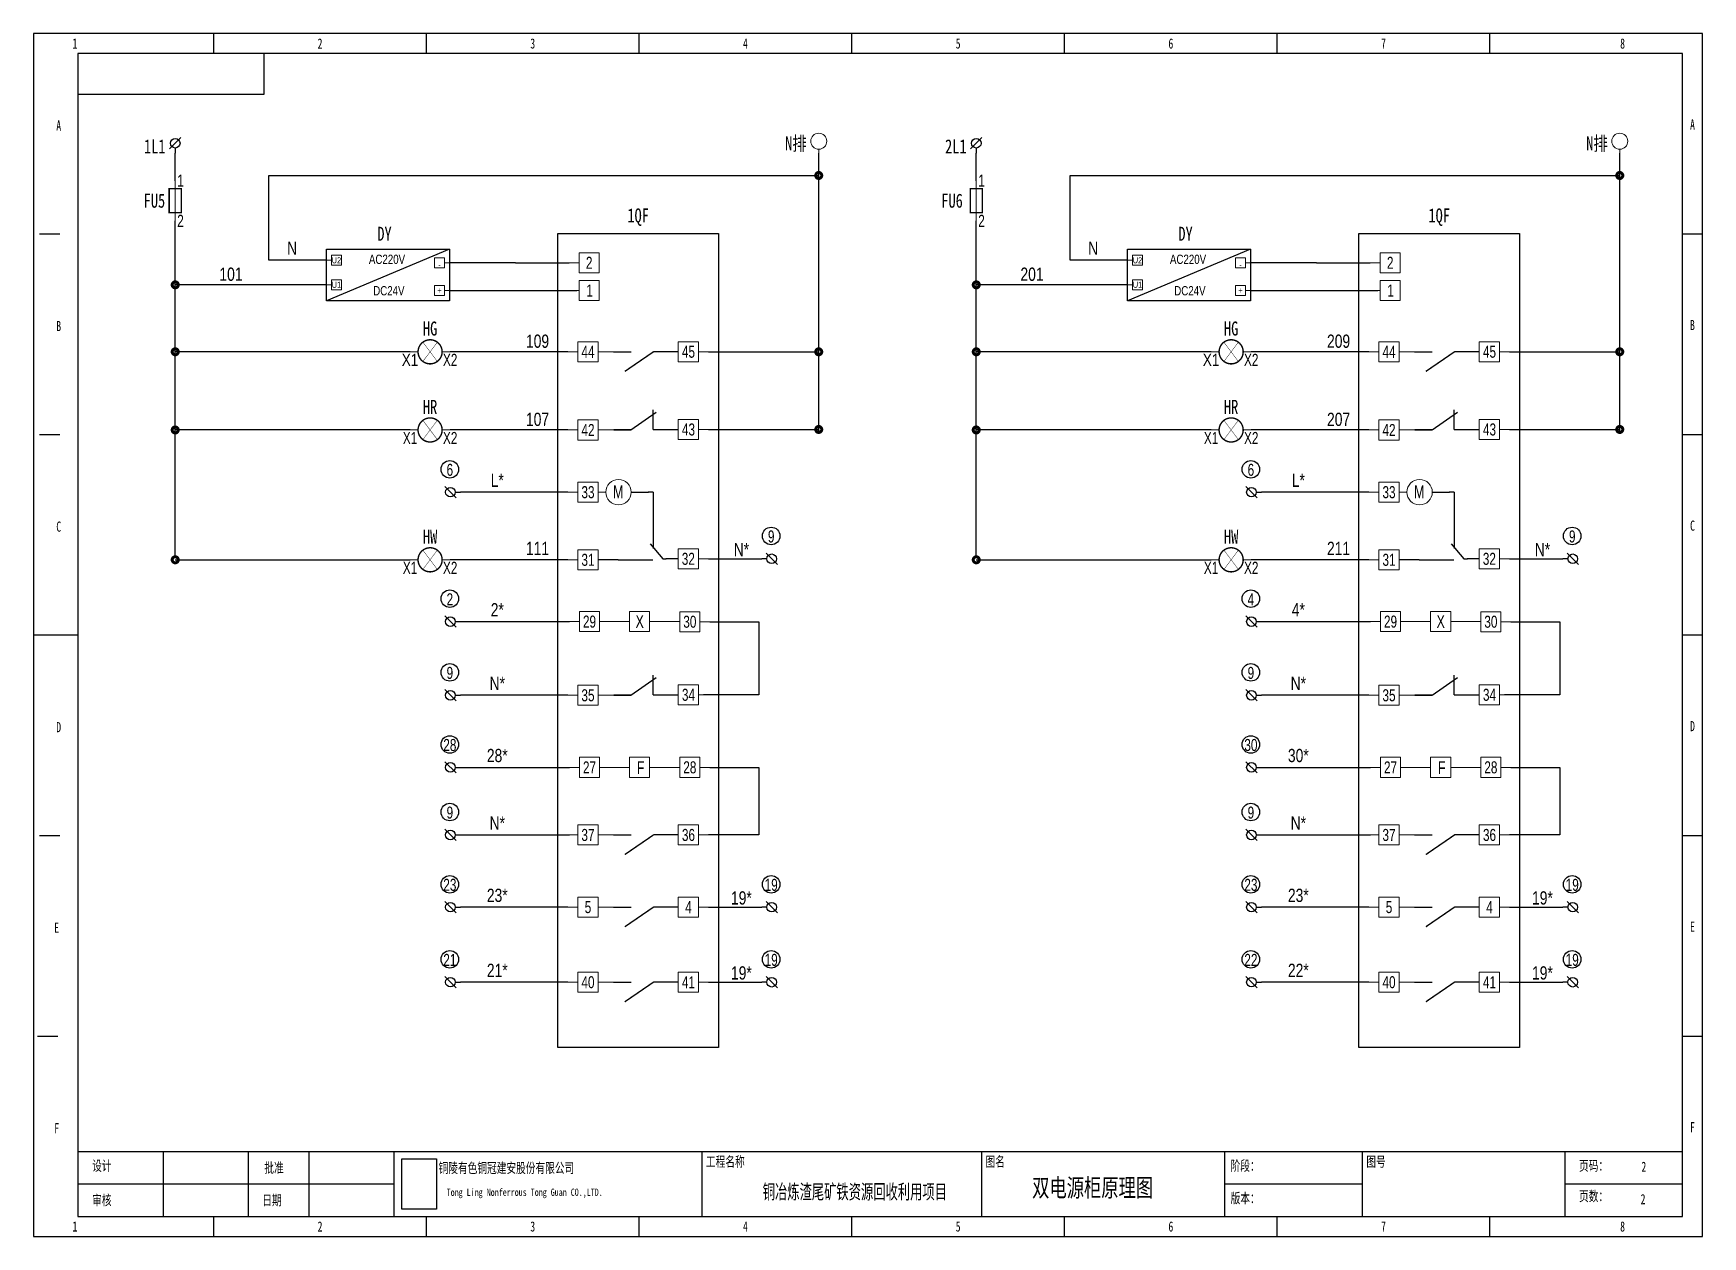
# Model space of a CAD drawing. Header units: millimetres. Extents: x 401220 to 2750366, y -101310 to 943175.
# Drawn here: x 1178820 to 1243186, y 174653 to 221053 of the extents above; entities that cross this region are included whole.
import ezdxf
from ezdxf.enums import TextEntityAlignment as Align

# ---------------------------------------------------------------- set-up
doc = ezdxf.new("R2010")
doc.units = ezdxf.units.MM
doc.layers.add('CONNECT', color=3, linetype='Continuous')
doc.layers.add('DIM', color=1, linetype='Continuous')
doc.layers.add('SW', color=8, linetype='Continuous', lineweight=20)
doc.layers.add('TEXT', color=4, linetype='Continuous', lineweight=0)
doc.styles.add('IDQSTYLE', font='NSimSun.ttf', dxfattribs={"width": 0.7})
doc.styles.add('NERIN_ISOCP', font='simsun.ttf', dxfattribs={"width": 0.75})
doc.styles.get("Standard").update_dxf_attribs({"font": 'arial.ttf', "bigfont": 'hzdx.shx'})
doc.styles.add('标准', font='NSimSun.ttf', dxfattribs={"width": 0.667})

msp = doc.modelspace()

# ---------------------------------------------------------------- texts
at = {"style": 'IDQSTYLE', "width": 0.7}
for s, p in [('1', (1180421.5, 220349.7)), ('2', (1189873.2, 220349.7)), ('3', (1198075.2, 220349.7)), ('4', (1206277.1, 220349.7)), ('5', (1214479.1, 220349.7)), ('6', (1222681, 220349.7)), ('7', (1230882.9, 220349.7)), ('8', (1240100.4, 220349.7)), ('A', (1179796.6, 217186.1)), ('A', (1242795.3, 217225.2)), ('B', (1179796.6, 209452.9)), ('B', (1242795.3, 209491.9)), ('C', (1179796.6, 201719.6)), ('C', (1242795.3, 201758.7)), ('D', (1179796.6, 193986.4)), ('D', (1242795.3, 194025.4)), ('E', (1179718.4, 186253.1)), ('E', (1242795.3, 186292.2)), ('F', (1179718.4, 178519.8)), ('F', (1242795.3, 178558.9)), ('1', (1180421.5, 174731.3)), ('2', (1189873.2, 174731.3)), ('3', (1198075.2, 174731.3)), ('4', (1206277.1, 174731.3)), ('5', (1214479.1, 174731.3)), ('6', (1222681, 174731.3)), ('7', (1230882.9, 174731.3)), ('8', (1240100.4, 174731.3))]:
    msp.add_text(s, height=391.3, dxfattribs=at).set_placement(p, align=Align.BOTTOM_CENTER)
for s, p in [('工程名称', (1204753.9, 177231)), ('图名', (1215533.6, 177231)), ('图号', (1230219, 177231)), ('设计', (1181085.4, 177074.7)), ('批准', (1187725.1, 176996.6)), ('阶段：', (1224985.4, 177074.7)), ('页码：', (1238420.9, 177074.7)), ('版本：', (1224985.4, 175824.9)), ('页数：', (1238420.9, 175903)), ('审核', (1181085.4, 175746.8)), ('日期', (1187647, 175746.8))]:
    msp.add_text(s, height=391.35, dxfattribs=at).set_placement(p, align=Align.BOTTOM_LEFT)
for s, height, p in [('铜陵有色铜冠建安股份有限公司', 391.35, (1194444.6, 177498.8)), ('Tong Ling Nonferrous Tong Guan CO.,LTD.', 281.772, (1194757, 176505.3))]:
    msp.add_text(s, height=height, dxfattribs=at).set_placement(p, align=Align.TOP_LEFT)
for s, height, p in [('2', 391.3, (1240920.6, 177152.8)), ('双电源柜原理图', 697.84, (1219666, 176192.6)), ('2', 391.3, (1240889.3, 175903))]:
    msp.add_text(s, height=height, dxfattribs=at).set_placement(p, align=Align.CENTER)
at = {"layer": 'DIM', "color": 7, "width": 0.7}
for s, p in [('1', (1184366.3, 215372.2)), ('1', (1215254.5, 215372.2)), ('2', (1184366.3, 213824.7)), ('2', (1215254.5, 213824.7))]:
    msp.add_text(s, height=464.3, dxfattribs=at).set_placement(p, align=Align.MIDDLE_LEFT)
at = {"layer": 'DIM', "color": 7, "width": 0.75}
for s, height, p in [('N', 510.7, (1188797, 212514.2)), ('AC220V', 357.47, (1192455.7, 212162.8)), ('N', 510.7, (1219685.2, 212514.2)), ('AC220V', 357.47, (1223343.9, 212162.8)), ('101', 510.68, (1186439.3, 211510.9)), ('201', 510.68, (1217327.6, 211510.9)), ('DC24V', 357.47, (1192527.7, 210950.1)), ('DC24V', 357.47, (1223416, 210950.1)), ('109', 510.68, (1198260.4, 208928.2)), ('209', 510.68, (1229148.6, 208928.2)), ('107', 510.68, (1198260.4, 205914.3)), ('207', 510.68, (1229148.6, 205914.3)), ('L*', 510.68, (1196708.2, 203562.8)), ('L*', 510.68, (1227596.5, 203562.8)), ('111', 510.68, (1198260.5, 200938.7)), ('N*', 510.68, (1206121.8, 200892.9)), ('211', 510.68, (1229148.8, 200938.7)), ('N*', 510.68, (1237010.1, 200892.9)), ('2*', 510.68, (1196708.2, 198571)), ('4*', 510.68, (1227596.5, 198571)), ('N*', 510.68, (1196708.1, 195729.8)), ('N*', 510.68, (1227596.3, 195729.8)), ('28*', 510.68, (1196708.2, 192950.8)), ('30*', 510.68, (1227596.5, 192950.8)), ('N*', 510.68, (1196708.2, 190343.5)), ('N*', 510.68, (1227596.5, 190343.5)), ('23*', 510.68, (1196708.2, 187559)), ('19*', 510.68, (1206121.8, 187459.2)), ('23*', 510.68, (1227596.5, 187559)), ('19*', 510.68, (1237010.1, 187459.2)), ('21*', 510.68, (1196708.5, 184666.1)), ('19*', 510.68, (1206121.3, 184566.3)), ('22*', 510.68, (1227596.7, 184666.1)), ('19*', 510.68, (1237009.5, 184566.3))]:
    msp.add_text(s, height=height, dxfattribs=at).set_placement(p, align=Align.CENTER)
at = {"layer": 'DIM', "color": 7, "width": 0.7}
for s, height, p in [('U2', 232.13, (1190506.2, 212303.4)), ('2', 464.3, (1200250.9, 212209.4)), ('U2', 232.13, (1221394.5, 212303.4)), ('2', 464.3, (1231139.1, 212209.4)), ('-', 232.1, (1194478.2, 212129.3)), ('-', 232.1, (1225366.5, 212129.3)), ('U1', 232.13, (1190506.2, 211356)), ('+', 232.1, (1194478.2, 211136.6)), ('1', 464.3, (1200265.9, 211136.3)), ('U1', 232.13, (1221394.5, 211356)), ('+', 232.1, (1225366.5, 211136.6)), ('1', 464.3, (1231154.2, 211136.3)), ('44', 464.25, (1200205.2, 208773.2)), ('45', 464.25, (1204079.8, 208773.2)), ('44', 464.25, (1231093.4, 208773.2)), ('45', 464.25, (1234968.1, 208773.2)), ('42', 464.25, (1200205.2, 205759.3)), ('43', 464.25, (1204079.8, 205778.8)), ('42', 464.25, (1231093.4, 205759.3)), ('43', 464.25, (1234968.1, 205778.8)), ('6', 464.3, (1194879.3, 204223.7)), ('6', 464.3, (1225767.5, 204223.7)), ('33', 464.25, (1200205.4, 203361.3)), ('M', 493.7, (1201371, 203374.4)), ('33', 464.25, (1231093.6, 203361.3)), ('M', 493.7, (1232259.3, 203374.4)), ('9', 464.3, (1207269.6, 201653.3)), ('9', 464.3, (1238157.9, 201653.3)), ('31', 464.25, (1200205.4, 200752.8)), ('32', 464.25, (1204074.7, 200791.3)), ('31', 464.25, (1231093.6, 200752.8)), ('32', 464.25, (1234962.9, 200791.3)), ('2', 464.3, (1194879.3, 199232)), ('4', 464.3, (1225767.5, 199232)), ('29', 464.25, (1200264, 198369.6)), ('X', 493.7, (1202198.6, 198370.9)), ('30', 464.25, (1204133.4, 198365.3)), ('29', 464.25, (1231152.3, 198369.6)), ('X', 493.7, (1233086.9, 198370.9)), ('30', 464.25, (1235021.6, 198365.3)), ('9', 464.3, (1194879.1, 196390.7)), ('9', 464.3, (1225767.4, 196390.7)), ('35', 464.25, (1200205.2, 195528.3)), ('34', 464.25, (1204079.8, 195547.8)), ('35', 464.25, (1231093.4, 195528.3)), ('34', 464.25, (1234968.1, 195547.8)), ('28', 464.25, (1194879.3, 193611.8)), ('30', 464.25, (1225767.5, 193611.8)), ('27', 464.25, (1200264, 192749.4)), ('F', 493.7, (1202236.1, 192737)), ('28', 464.25, (1204133, 192749.8)), ('27', 464.25, (1231152.3, 192749.4)), ('F', 493.7, (1233124.4, 192737)), ('28', 464.25, (1235021.2, 192749.8)), ('9', 464.3, (1194879.3, 191004.5)), ('9', 464.3, (1225767.5, 191004.5)), ('37', 464.25, (1200205.2, 190142.1)), ('36', 464.25, (1204079.8, 190142.1)), ('37', 464.25, (1231093.4, 190142.1)), ('36', 464.25, (1234968.1, 190142.1)), ('23', 464.25, (1194879.3, 188220)), ('19', 464.25, (1207269.6, 188219.6)), ('23', 464.25, (1225767.5, 188220)), ('19', 464.25, (1238157.9, 188219.6)), ('5', 464.3, (1200205.2, 187357.4)), ('4', 464.3, (1204079.8, 187357.4)), ('5', 464.3, (1231093.4, 187357.4)), ('4', 464.3, (1234968.1, 187357.4)), ('21', 464.25, (1194879.5, 185327.1)), ('19', 464.25, (1207269.1, 185326.7)), ('22', 464.25, (1225767.8, 185327.1)), ('19', 464.25, (1238157.3, 185326.7)), ('40', 464.25, (1200205.2, 184464.5)), ('41', 464.25, (1204079.8, 184464.5)), ('40', 464.25, (1231093.4, 184464.5)), ('41', 464.25, (1234968.1, 184464.5))]:
    msp.add_text(s, height=height, dxfattribs=at).set_placement(p, align=Align.MIDDLE)
at = {"layer": 'DIM', "color": 7}
for s, width, p in [('X1', 0.8, (1193343.8, 208696)), ('X2', 0.7, (1194891.3, 208696)), ('X1', 0.8, (1224232, 208696)), ('X2', 0.7, (1225779.5, 208696)), ('X1', 0.7, (1193343.8, 205682.1)), ('X2', 0.7, (1194891.3, 205682.1)), ('X1', 0.7, (1224232, 205682.1)), ('X2', 0.7, (1225779.5, 205682.1)), ('X1', 0.7, (1193344, 200675.6)), ('X2', 0.7, (1194891.5, 200675.6)), ('X1', 0.7, (1224232.2, 200675.6)), ('X2', 0.7, (1225779.7, 200675.6))]:
    msp.add_text(s, height=464.25, dxfattribs=dict(at, width=width)).set_placement(p, align=Align.TOP_CENTER)
at = {"layer": 'DIM', "color": 7, "char_height": 541.63, "style": 'NERIN_ISOCP'}
for s, insert, attachment_point in [('1L1', (1183915.3, 216694.7), 6), ('N排', (1208639, 216778.7), 6), ('2L1', (1214803.6, 216694.7), 6), ('N排', (1239527.2, 216778.7), 6), ('FU5', (1183902, 214598.5), 6), ('FU6', (1214659.2, 214598.5), 6), ('1QF', (1202139.7, 213625), 8), ('1QF', (1233028, 213625), 8), ('DY', (1192358.4, 213054.7), 8), ('DY', (1223246.7, 213054.7), 8), ('HG', (1194117.5, 209392.4), 8), ('HG', (1225005.8, 209392.4), 8), ('HR', (1194117.5, 206378.5), 8), ('HR', (1225005.8, 206378.5), 8), ('HW', (1194117.7, 201372), 8), ('HW', (1225006, 201372), 8)]:
    msp.add_mtext(s, dxfattribs=dict(at, insert=insert, attachment_point=attachment_point))
at = {"layer": 'SW', "color": 4, "linetype": 'Continuous', "lineweight": 25, "style": '标准', "width": 0.62}
msp.add_text('铜冶炼渣尾矿铁资源回收利用项目', height=560, dxfattribs=at).set_placement((1210495.6, 176105.7), align=Align.CENTER)

# ---------------------------------------------------------------- blocks, each defined once
blk = doc.blocks.new('SYMB2_M_PWF31')
at = {"color": 7}
for p, q in [((0, 0), (2, 0)), ((10, 0), (8, 0))]:
    blk.add_line(p, q, dxfattribs=at)
at = {"color": 7, "const_width": 0.35}
blk.add_lwpolyline([(2, 0, 1), (8, 0, 1), (2, 0, -0.185156)], format="xyb", dxfattribs=at)
at = {"color": 7, "const_width": 0.1}
for points in [[(6.8, 2.4), (3.2, -2.4)], [(3.2, 2.4), (6.8, -2.4)]]:
    blk.add_lwpolyline(points, dxfattribs=at)
blk = doc.blocks.new('SYMB2_M_PWF20')
at = {"color": 7}
blk.add_line((0, 0), (10, 0), dxfattribs=at)
at = {"color": 7, "const_width": 0.35}
blk.add_lwpolyline([(8, -1.5), (8, 1.5), (2, 1.5), (2, -1.5)], close=True, dxfattribs=at)
blk = doc.blocks.new('SYMB2_S_PWF27')
blk.add_line((-5, 0), (0, 0))
blk.add_lwpolyline([(-15, 5), (-5, 5), (-5, -5), (-15, -5)], close=True)
blk = doc.blocks.new('SYMB2_S_PWF30')
at = {"xscale": 0.5000000000000007, "yscale": 0.5000000000000007, "zscale": 0.5000000000000007, "rotation": 179.9999969295298}
blk.add_blockref('SYMB2_S_PWF27', (0, 0), dxfattribs=at)
blk = doc.blocks.new('SYMB2_S_PWF22a')
for p, q in [((1.41, 3.91), (-1.41, 1.09)), ((0, 1.3), (0, 0))]:
    blk.add_line(p, q)
blk.add_circle((0, 2.5), 1.2)
blk = doc.blocks.new('SYMB2_S_PWF15')
blk.add_line((0, 1), (0, 0))
blk.add_circle((0, 3), 2)
blk = doc.blocks.new('SYMB2_S_PWF23a')
for p, q in [((0, -1.3), (0, 0)), ((1.41, -1.09), (-1.41, -3.91))]:
    blk.add_line(p, q)
blk.add_circle((0, -2.5), 1.2)

# ---------------------------------------------------------------- linework, layer by layer
at = {"ltscale": 4}
for p, q in [((1185772.3, 220271.6), (1185772.3, 221052.8)), ((1193974.2, 220271.6), (1193974.2, 221052.8)), ((1202176.1, 220271.6), (1202176.1, 221052.8)), ((1210378.1, 220271.6), (1210378.1, 221052.8)), ((1218580, 220271.6), (1218580, 221052.8)), ((1226782, 220271.6), (1226782, 221052.8)), ((1234983.9, 220271.6), (1234983.9, 221052.8)), ((1187725.1, 218709.4), (1187725.1, 220271.6)), ((1180538.6, 218709.4), (1187725.1, 218709.4)), ((1179054.5, 213319.5), (1179835.6, 213319.5)), ((1242404.7, 213319.5), (1243185.9, 213319.5)), ((1179054.5, 205586.2), (1179835.6, 205586.2)), ((1242404.7, 205586.2), (1243185.9, 205586.2)), ((1178820.1, 197853), (1180538.6, 197853)), ((1242404.7, 197853), (1243185.9, 197853)), ((1179054.5, 190119.7), (1179835.6, 190119.7)), ((1242404.7, 190119.7), (1243185.9, 190119.7)), ((1178976.4, 182386.5), (1179757.5, 182386.5)), ((1242404.7, 182386.5), (1243185.9, 182386.5)), ((1180538.6, 177934), (1242404.7, 177934)), ((1183819.4, 177934), (1183819.4, 175434.3)), ((1187100.2, 177934), (1187100.2, 175434.3)), ((1189443.6, 177934), (1189443.6, 175434.3)), ((1192724.4, 177934), (1192724.4, 175434.3)), ((1204597.7, 177934), (1204597.7, 175434.3)), ((1215377.4, 177934), (1215377.4, 175434.3)), ((1224751, 177934), (1224751, 175434.3)), ((1230062.8, 177934), (1230062.8, 175434.3)), ((1237874.1, 177934), (1237874.1, 175434.3)), ((1180538.6, 176684.2), (1192724.4, 176684.2)), ((1224751, 176684.2), (1230062.8, 176684.2)), ((1237874.1, 176684.2), (1242404.7, 176684.2)), ((1185772.3, 174653.2), (1185772.3, 175434.3)), ((1193974.2, 174653.2), (1193974.2, 175434.3)), ((1202176.1, 174653.2), (1202176.1, 175434.3)), ((1210378.1, 174653.2), (1210378.1, 175434.3)), ((1218580, 174653.2), (1218580, 175434.3)), ((1226782, 174653.2), (1226782, 175434.3)), ((1234983.9, 174653.2), (1234983.9, 175434.3))]:
    msp.add_line(p, q, dxfattribs=at)
for p, q in [((1187904.2, 212303.5), (1187904.2, 215572.9)), ((1187904.2, 215572.9), (1209103.2, 215572.9)), ((1218792.5, 212303.5), (1218792.5, 215572.9)), ((1218792.5, 215572.9), (1239991.5, 215572.9)), ((1194864.9, 212730.8), (1190119.3, 210745.5)), ((1225753.1, 212730.8), (1221007.6, 210745.5)), ((1190119.3, 212303.5), (1187904.2, 212303.5)), ((1197414.1, 212209.6), (1194864.9, 212209.6)), ((1197414.1, 212209.6), (1199477.5, 212209.6)), ((1221007.6, 212303.5), (1218792.5, 212303.5)), ((1228302.3, 212209.6), (1225753.1, 212209.6)), ((1228302.3, 212209.6), (1230365.8, 212209.6)), ((1194864.9, 211136.7), (1199431.4, 211136.5)), ((1225753.1, 211136.7), (1230319.7, 211136.5)), ((1202720.3, 205778.8), (1202720.3, 206538.2)), ((1233608.5, 205778.8), (1233608.5, 206538.2)), ((1201865.1, 205759.5), (1201196.8, 205759.5)), ((1201196.8, 205759.5), (1201852.5, 205759.5)), ((1202720.3, 205778.8), (1203686.8, 205778.8)), ((1232753.4, 205759.5), (1232085, 205759.5)), ((1232085, 205759.5), (1232740.8, 205759.5)), ((1233608.5, 205778.8), (1234575.1, 205778.8)), ((1199431.6, 203361.3), (1195287.5, 203361.5)), ((1202713.7, 203361.4), (1202713.7, 201188.4)), ((1230319.9, 203361.3), (1226175.8, 203361.5)), ((1233602, 203361.4), (1233602, 201188.4)), ((1202606.8, 201369.8), (1203090.3, 200791.3)), ((1233495.1, 201369.8), (1233978.6, 200791.3)), ((1204848, 200791.1), (1206904.1, 200791.1)), ((1235736.3, 200791.1), (1237792.4, 200791.1)), ((1195287.5, 198369.8), (1199490.7, 198369.8)), ((1204907.1, 198365.3), (1206794.3, 198365.3)), ((1206794.3, 198365.3), (1206794.3, 195547.8)), ((1226175.8, 198369.8), (1230378.9, 198369.8)), ((1235795.4, 198365.3), (1237682.5, 198365.3)), ((1237682.5, 198365.3), (1237682.5, 195547.8)), ((1202720.3, 195547.8), (1202720.3, 196307.3)), ((1233608.5, 195547.8), (1233608.5, 196307.3)), ((1199431.4, 195528.3), (1195287.4, 195528.5)), ((1201865.1, 195528.5), (1201196.8, 195528.5)), ((1201196.8, 195528.5), (1201852.5, 195528.5)), ((1202720.3, 195547.8), (1203686.8, 195547.8)), ((1206794.3, 195547.8), (1204654, 195547.8)), ((1230319.7, 195528.3), (1226175.6, 195528.5)), ((1232753.4, 195528.5), (1232085, 195528.5)), ((1232085, 195528.5), (1232740.8, 195528.5)), ((1233608.5, 195547.8), (1234575.1, 195547.8)), ((1237682.5, 195547.8), (1235542.3, 195547.8)), ((1195287.5, 192749.6), (1199490.7, 192749.6)), ((1204906.7, 192749.8), (1206794.3, 192749.8)), ((1206794.3, 192749.8), (1206794.3, 190142)), ((1226175.8, 192749.6), (1230378.9, 192749.6)), ((1235795, 192749.8), (1237682.5, 192749.8)), ((1237682.5, 192749.8), (1237682.5, 190142)), ((1195287.5, 190142.2), (1199490.7, 190142.2)), ((1206794.3, 190142), (1204847.5, 190142)), ((1226175.8, 190142.2), (1230378.9, 190142.2)), ((1237682.5, 190142), (1235735.7, 190142)), ((1199431.6, 187357.6), (1195287.5, 187357.7)), ((1204848, 187357.3), (1206904.1, 187357.3)), ((1230319.9, 187357.6), (1226175.8, 187357.7)), ((1235736.3, 187357.3), (1237792.4, 187357.3)), ((1199431.8, 184464.7), (1195287.8, 184464.9)), ((1204847.5, 184464.5), (1206903.6, 184464.5)), ((1230320.1, 184464.7), (1226176, 184464.9)), ((1235735.7, 184464.5), (1237791.8, 184464.5))]:
    msp.add_line(p, q)
at = {"color": 7}
for p, q in [((1199431.4, 211136.5), (1199773, 211136.5)), ((1230319.7, 211136.5), (1230661.3, 211136.5)), ((1201185.2, 208773.4), (1201865.5, 208773.4)), ((1203692.2, 208773.5), (1202729.6, 208773.5)), ((1232073.5, 208773.4), (1232753.8, 208773.4)), ((1234580.5, 208773.5), (1233617.8, 208773.5)), ((1201873.5, 203361.5), (1202271.3, 203361.5)), ((1202271.3, 203361.5), (1202542.1, 203361.5)), ((1202713.7, 203361.4), (1202529.4, 203361.5)), ((1232761.7, 203361.5), (1233159.5, 203361.5)), ((1233159.5, 203361.5), (1233430.3, 203361.5)), ((1233602, 203361.4), (1233417.6, 203361.5)), ((1201364.9, 200753), (1200592.6, 200753)), ((1201364.9, 200753), (1202700, 200753)), ((1203090.3, 200791.3), (1203225.7, 200791.3)), ((1203687.4, 200791.1), (1203213, 200791.3)), ((1232253.2, 200753), (1231480.9, 200753)), ((1232253.2, 200753), (1233588.3, 200753)), ((1233978.6, 200791.3), (1234114, 200791.3)), ((1234575.7, 200791.1), (1234101.3, 200791.3)), ((1201185.2, 190142.2), (1201865.5, 190142.2)), ((1203692.2, 190142.4), (1202729.6, 190142.4)), ((1232073.5, 190142.2), (1232753.8, 190142.2)), ((1234580.5, 190142.4), (1233617.8, 190142.4)), ((1201185.2, 187357.6), (1201865.5, 187357.6)), ((1203692.2, 187357.7), (1202729.6, 187357.7)), ((1232073.5, 187357.6), (1232753.8, 187357.6)), ((1234580.5, 187357.7), (1233617.8, 187357.7)), ((1201185.2, 184464.7), (1201865.5, 184464.7)), ((1203692.2, 184464.8), (1202729.6, 184464.8)), ((1232073.5, 184464.7), (1232753.8, 184464.7)), ((1234580.5, 184464.8), (1233617.8, 184464.8))]:
    msp.add_line(p, q, dxfattribs=at)
at = {"ltscale": 2}
for p, q in [((1201863.4, 205759.5), (1202840.6, 206447.9)), ((1232751.6, 205759.5), (1233728.8, 206447.9)), ((1201863.4, 195528.5), (1202840.6, 196217)), ((1232751.6, 195528.5), (1233728.8, 196217))]:
    msp.add_line(p, q, dxfattribs=at)
at = {"ltscale": 4}
for points in [[(1178820.1, 174653.2), (1243185.9, 174653.2), (1243185.9, 221052.8), (1178820.1, 221052.8)], [(1180538.6, 175434.3), (1242404.7, 175434.3), (1242404.7, 220271.6), (1180538.6, 220271.6)]]:
    msp.add_lwpolyline(points, close=True, dxfattribs=at)
at = {"color": 7, "const_width": 232.1}
for points in [[(1209045.2, 215572.9, 1), (1209161.2, 215572.9, 1)], [(1209045.2, 215572.9, 1), (1209161.2, 215572.9, 1)], [(1239933.4, 215572.9, 1), (1240049.5, 215572.9, 1)], [(1239933.4, 215572.9, 1), (1240049.5, 215572.9, 1)], [(1184230.9, 211356.1, 1), (1184346.9, 211356.1, 1)], [(1215119.1, 211356.1, 1), (1215235.2, 211356.1, 1)], [(1184230.9, 208773.4, 1), (1184346.9, 208773.4, 1)], [(1209045.2, 208773.5, 1), (1209161.2, 208773.5, 1)], [(1209045.2, 208773.5, 1), (1209161.2, 208773.5, 1)], [(1215119.1, 208773.4, 1), (1215235.2, 208773.4, 1)], [(1239933.4, 208773.5, 1), (1240049.5, 208773.5, 1)], [(1239933.4, 208773.5, 1), (1240049.5, 208773.5, 1)], [(1184230.9, 205759.5, 1), (1184346.9, 205759.5, 1)], [(1184230.9, 205759.5, 1), (1184346.9, 205759.5, 1)], [(1209045.2, 205779.1, 1), (1209161.2, 205779.1, 1)], [(1209045.2, 205779.1, 1), (1209161.2, 205779.1, 1)], [(1215119.1, 205759.5, 1), (1215235.2, 205759.5, 1)], [(1215119.1, 205759.5, 1), (1215235.2, 205759.5, 1)], [(1239933.4, 205779.1, 1), (1240049.5, 205779.1, 1)], [(1239933.4, 205779.1, 1), (1240049.5, 205779.1, 1)], [(1184231, 200752.4, 1), (1184347.1, 200752.4, 1)], [(1215119.3, 200752.4, 1), (1215235.4, 200752.4, 1)]]:
    msp.add_lwpolyline(points, format="xyb", close=True, dxfattribs=at)
for points in [[(1199044.6, 213335), (1205234.8, 213335), (1205234.8, 181944.3), (1199044.6, 181944.3)], [(1229932.8, 213335), (1236123.1, 213335), (1236123.1, 181944.3), (1229932.8, 181944.3)], [(1190119.3, 212730.8), (1194864.9, 212730.8), (1194864.9, 210745.5), (1190119.3, 210745.5)], [(1221007.6, 212730.8), (1225753.1, 212730.8), (1225753.1, 210745.5), (1221007.6, 210745.5)], [(1193030, 177650), (1194363.1, 177650), (1194363.1, 175717.7), (1193030, 175717.7)]]:
    msp.add_lwpolyline(points, close=True)
at = {"color": 7, "const_width": 54.2}
for points in [[(1202729.6, 208773.5), (1201625.3, 208016.8)], [(1233617.8, 208773.5), (1232513.5, 208016.8)], [(1202729.6, 190142.4), (1201625.3, 189385.6)], [(1233617.8, 190142.4), (1232513.5, 189385.6)], [(1202729.6, 187357.7), (1201625.3, 186601)], [(1233617.8, 187357.7), (1232513.5, 186601)], [(1202729.6, 184464.8), (1201625.3, 183708.1)], [(1233617.8, 184464.8), (1232513.5, 183708.1)]]:
    msp.add_lwpolyline(points, dxfattribs=at)
for centre in [(1194878.7, 204243.7), (1225767, 204243.7), (1207269.1, 201673.4), (1238157.3, 201673.4), (1194878.7, 199252), (1225767, 199252), (1194878.5, 196410.8), (1225766.8, 196410.8), (1194878.7, 193631.8), (1225767, 193631.8), (1194878.7, 191024.5), (1225767, 191024.5), (1194878.7, 188240), (1207269.1, 188239.6), (1225767, 188240), (1238157.3, 188239.6), (1194878.9, 185347.1), (1207268.5, 185346.7), (1225767.2, 185347.1), (1238156.8, 185346.7)]:
    msp.add_circle(centre, 338.1)
at = {"layer": 'CONNECT', "color": 7}
for p, q in [((1184288.9, 215372.2), (1184288.9, 216430.5)), ((1209103.2, 205721.1), (1209103.2, 216430.5)), ((1215177.2, 215372.2), (1215177.2, 216430.5)), ((1239991.5, 205721.1), (1239991.5, 216430.5)), ((1184288.9, 210826.7), (1184288.9, 213824.7)), ((1215177.2, 210826.7), (1215177.2, 213824.7)), ((1184289.1, 200810.5), (1184288.9, 211788)), ((1215177.3, 200810.5), (1215177.2, 211788)), ((1190119.3, 211356.1), (1184288.9, 211356.1)), ((1221007.6, 211356.1), (1215177.2, 211356.1)), ((1193343.8, 208773.4), (1184288.9, 208773.4)), ((1197391.3, 208773.4), (1194891.3, 208773.4)), ((1199431.8, 208773.4), (1197391.3, 208773.4)), ((1204848.2, 208773.5), (1209103.2, 208773.5)), ((1224232, 208773.4), (1215177.2, 208773.4)), ((1228279.5, 208773.4), (1225779.5, 208773.4)), ((1230320.1, 208773.4), (1228279.5, 208773.4)), ((1235736.5, 208773.5), (1239991.5, 208773.5)), ((1193343.8, 205759.5), (1184288.9, 205759.5)), ((1197391.3, 205759.5), (1194891.3, 205759.5)), ((1199431.8, 205759.5), (1197391.3, 205759.5)), ((1204848.2, 205779.1), (1209103.2, 205779.1)), ((1224232, 205759.5), (1215177.2, 205759.5)), ((1228279.5, 205759.5), (1225779.5, 205759.5)), ((1230320.1, 205759.5), (1228279.5, 205759.5)), ((1235736.5, 205779.1), (1239991.5, 205779.1)), ((1184289.1, 200753), (1193344, 200753)), ((1199432, 200753), (1194891.5, 200753)), ((1215177.3, 200753), (1224232.2, 200753)), ((1230320.2, 200753), (1225779.7, 200753))]:
    msp.add_line(p, q, dxfattribs=at)
at = {"layer": 'TEXT', "color": 7}
for p, q in [((1201196.8, 208773.4), (1200592.4, 208773.4)), ((1232085, 208773.4), (1231480.7, 208773.4)), ((1201196.8, 205759.5), (1200592.4, 205759.5)), ((1232085, 205759.5), (1231480.7, 205759.5)), ((1200592.6, 203361.5), (1200892, 203361.5)), ((1231480.9, 203361.5), (1231780.3, 203361.5)), ((1200651.3, 198370), (1201809.3, 198369.8)), ((1202583.1, 198369.7), (1203746.5, 198369.6)), ((1231539.6, 198370), (1232697.6, 198369.8)), ((1233471.4, 198369.7), (1234634.7, 198369.6)), ((1201196.8, 195528.5), (1200592.4, 195528.5)), ((1232085, 195528.5), (1231480.7, 195528.5)), ((1200651.3, 192749.6), (1201809, 192749.4)), ((1202582.7, 192749.7), (1203746.5, 192749.6)), ((1231539.6, 192749.6), (1232697.2, 192749.4)), ((1233471, 192749.7), (1234634.7, 192749.6)), ((1201196.8, 190142.2), (1200592.4, 190142.2)), ((1232085, 190142.2), (1231480.7, 190142.2)), ((1201196.8, 187357.6), (1200592.4, 187357.6)), ((1232085, 187357.6), (1231480.7, 187357.6)), ((1201196.8, 184464.7), (1200592.4, 184464.7)), ((1232085, 184464.7), (1231480.7, 184464.7))]:
    msp.add_line(p, q, dxfattribs=at)
for points in [[(1201809.3, 197982.9), (1202583.1, 197982.9), (1202583.1, 198756.6), (1201809.3, 198756.6)], [(1232697.6, 197982.9), (1233471.4, 197982.9), (1233471.4, 198756.6), (1232697.6, 198756.6)], [(1201809, 192362.5), (1202582.7, 192362.5), (1202582.7, 193136.2), (1201809, 193136.2)], [(1232697.2, 192362.5), (1233471, 192362.5), (1233471, 193136.2), (1232697.2, 193136.2)]]:
    msp.add_lwpolyline(points, close=True, dxfattribs=at)
for centre in [(1201382.7, 203361.5), (1232271, 203361.5)]:
    msp.add_circle(centre, 490.7, dxfattribs=at)

# ---------------------------------------------------------------- block references
at = {"color": 7, "xscale": 154.750075197748, "yscale": 154.750075197748, "zscale": 154.750075197748}
for p in [(1184288.9, 216430.5), (1215177.2, 216430.5)]:
    msp.add_blockref('SYMB2_S_PWF22a', p, dxfattribs=at)
at = {"color": 7, "xscale": 154.7500751998593, "yscale": 154.7500751998593, "zscale": 154.7500751998593}
for p, rotation in [((1195287.5, 203361.5), 269.9999984637911), ((1226175.8, 203361.5), 269.9999984637911), ((1206904.1, 200791.1), 89.99999846379107), ((1237792.4, 200791.1), 89.99999846379107), ((1195287.5, 198369.8), 269.9999984637911), ((1226175.8, 198369.8), 269.9999984637911), ((1195287.4, 195528.5), 269.9999984637911), ((1226175.6, 195528.5), 269.9999984637911), ((1195287.5, 192749.6), 269.9999984637911), ((1226175.8, 192749.6), 269.9999984637911), ((1195287.5, 190142.2), 269.9999984637911), ((1226175.8, 190142.2), 269.9999984637911), ((1195287.5, 187357.7), 269.9999984637911), ((1206904.1, 187357.3), 89.99999846379107), ((1226175.8, 187357.7), 269.9999984637911), ((1237792.4, 187357.3), 89.99999846379107), ((1195287.8, 184464.9), 269.9999984637911), ((1206903.6, 184464.5), 89.99999846379107), ((1226176, 184464.9), 269.9999984637911), ((1237791.8, 184464.5), 89.99999846379107)]:
    msp.add_blockref('SYMB2_S_PWF23a', p, dxfattribs=dict(at, rotation=rotation))
at = {"layer": 'TEXT', "color": 7}
for name, p, xscale, yscale, zscale in [('SYMB2_S_PWF15', (1209103.2, 216430.5), 154.750075197748, 154.750075197748, 154.750075197748), ('SYMB2_S_PWF15', (1239991.5, 216430.5), 154.750075197748, 154.750075197748, 154.750075197748), ('SYMB2_S_PWF30', (1190119.3, 212303.4), 77.37503759887402, 77.37503759887402, 77.37503759887402), ('SYMB2_S_PWF30', (1199477.1, 212209.4), 154.750075197748, 154.750075197748, 154.750075197748), ('SYMB2_S_PWF30', (1221007.6, 212303.4), 77.37503759887402, 77.37503759887402, 77.37503759887402), ('SYMB2_S_PWF30', (1230365.4, 212209.4), 154.750075197748, 154.750075197748, 154.750075197748), ('SYMB2_S_PWF30', (1194865.1, 212209.5), -77.37503759887402, 77.37503759992961, 77.3750376), ('SYMB2_S_PWF30', (1225753.3, 212209.5), -77.37503759887402, 77.37503759992961, 77.3750376), ('SYMB2_S_PWF30', (1190119.3, 211356), 77.37503759887402, 77.37503759887402, 77.37503759887402), ('SYMB2_S_PWF30', (1194865.1, 211136.6), -77.37503759887402, 77.37503759992961, 77.3750376), ('SYMB2_S_PWF30', (1221007.6, 211356), 77.37503759887402, 77.37503759887402, 77.37503759887402), ('SYMB2_S_PWF30', (1225753.3, 211136.6), -77.37503759887402, 77.37503759992961, 77.3750376), ('SYMB2_M_PWF31', (1193343.8, 208773.4), 154.750075197748, 154.750075197748, 154.750075197748), ('SYMB2_M_PWF31', (1224232, 208773.4), 154.750075197748, 154.750075197748, 154.750075197748), ('SYMB2_S_PWF30', (1199431.4, 208773.2), 154.750075197748, 154.750075197748, 154.750075197748), ('SYMB2_S_PWF30', (1230319.7, 208773.2), 154.750075197748, 154.750075197748, 154.750075197748), ('SYMB2_M_PWF31', (1193343.8, 205759.5), 154.750075197748, 154.750075197748, 154.750075197748), ('SYMB2_S_PWF30', (1199431.4, 205759.3), 154.750075197748, 154.750075197748, 154.750075197748), ('SYMB2_M_PWF31', (1224232, 205759.5), 154.750075197748, 154.750075197748, 154.750075197748), ('SYMB2_S_PWF30', (1230319.7, 205759.3), 154.750075197748, 154.750075197748, 154.750075197748), ('SYMB2_S_PWF30', (1199431.6, 203361.3), 154.750075197748, 154.750075197748, 154.750075197748), ('SYMB2_S_PWF30', (1230319.9, 203361.3), 154.750075197748, 154.750075197748, 154.750075197748), ('SYMB2_S_PWF30', (1199431.6, 200752.8), 154.750075197748, 154.750075197748, 154.750075197748), ('SYMB2_S_PWF30', (1230319.9, 200752.8), 154.750075197748, 154.750075197748, 154.750075197748), ('SYMB2_S_PWF30', (1199490.3, 198369.6), 154.750075197748, 154.750075197748, 154.750075197748), ('SYMB2_S_PWF30', (1230378.5, 198369.6), 154.750075197748, 154.750075197748, 154.750075197748), ('SYMB2_S_PWF30', (1199431.4, 195528.3), 154.750075197748, 154.750075197748, 154.750075197748), ('SYMB2_S_PWF30', (1230319.7, 195528.3), 154.750075197748, 154.750075197748, 154.750075197748), ('SYMB2_S_PWF30', (1199490.3, 192749.4), 154.750075197748, 154.750075197748, 154.750075197748), ('SYMB2_S_PWF30', (1230378.5, 192749.4), 154.750075197748, 154.750075197748, 154.750075197748), ('SYMB2_S_PWF30', (1199431.4, 190142.1), 154.750075197748, 154.750075197748, 154.750075197748), ('SYMB2_S_PWF30', (1230319.7, 190142.1), 154.750075197748, 154.750075197748, 154.750075197748), ('SYMB2_S_PWF30', (1199431.4, 187357.4), 154.750075197748, 154.750075197748, 154.750075197748), ('SYMB2_S_PWF30', (1230319.7, 187357.4), 154.750075197748, 154.750075197748, 154.750075197748), ('SYMB2_S_PWF30', (1199431.4, 184464.5), 154.750075197748, 154.750075197748, 154.750075197748), ('SYMB2_S_PWF30', (1230319.7, 184464.5), 154.750075197748, 154.750075197748, 154.750075197748)]:
    msp.add_blockref(name, p, dxfattribs=dict(at, xscale=xscale, yscale=yscale, zscale=zscale))
for name, p, xscale, yscale, zscale, rotation in [('SYMB2_M_PWF20', (1184288.9, 215372.2), 154.7500751998599, 154.7500751998599, 154.7500751998599, 269.9999952183673), ('SYMB2_M_PWF20', (1215177.2, 215372.2), 154.7500751998599, 154.7500751998599, 154.7500751998599, 269.9999952183673), ('SYMB2_S_PWF30', (1199477.1, 211136.3), -154.7500751977482, 154.7500751998592, 154.7500752, 180.0000030736034), ('SYMB2_S_PWF30', (1230365.4, 211136.3), -154.7500751977482, 154.7500751998592, 154.7500752, 180.0000030736034), ('SYMB2_S_PWF30', (1204847.9, 208773.4), 154.7500751977482, 154.7500751977482, 154.7500751977482, 179.9999969264097), ('SYMB2_S_PWF30', (1235736.1, 208773.4), 154.7500751977482, 154.7500751977482, 154.7500751977482, 179.9999969264097), ('SYMB2_S_PWF30', (1204847.9, 205779), 154.7500751977482, 154.7500751977482, 154.7500751977482, 179.9999969264097), ('SYMB2_S_PWF30', (1235736.1, 205779), 154.7500751977482, 154.7500751977482, 154.7500751977482, 179.9999969264097), ('SYMB2_M_PWF31', (1194891.5, 200753), 154.7500751977482, 154.7500751977482, 154.7500751977482, 179.9999969264097), ('SYMB2_S_PWF30', (1204848.4, 200791.3), 154.7500751977482, 154.7500751977482, 154.7500751977482, 179.9999969264097), ('SYMB2_M_PWF31', (1225779.7, 200753), 154.7500751977482, 154.7500751977482, 154.7500751977482, 179.9999969264097), ('SYMB2_S_PWF30', (1235736.7, 200791.3), 154.7500751977482, 154.7500751977482, 154.7500751977482, 179.9999969264097), ('SYMB2_S_PWF30', (1204907.1, 198365.3), 154.7500751977482, 154.7500751977482, 154.7500751977482, 179.9999969264097), ('SYMB2_S_PWF30', (1235795.4, 198365.3), 154.7500751977482, 154.7500751977482, 154.7500751977482, 179.9999969264097), ('SYMB2_S_PWF30', (1204847.9, 195548), 154.7500751977482, 154.7500751977482, 154.7500751977482, 179.9999969264097), ('SYMB2_S_PWF30', (1235736.1, 195548), 154.7500751977482, 154.7500751977482, 154.7500751977482, 179.9999969264097), ('SYMB2_S_PWF30', (1204906.7, 192749.8), 154.7500751977482, 154.7500751977482, 154.7500751977482, 179.9999969264097), ('SYMB2_S_PWF30', (1235795, 192749.8), 154.7500751977482, 154.7500751977482, 154.7500751977482, 179.9999969264097), ('SYMB2_S_PWF30', (1204847.9, 190142.2), 154.7500751977482, 154.7500751977482, 154.7500751977482, 179.9999969264097), ('SYMB2_S_PWF30', (1235736.1, 190142.2), 154.7500751977482, 154.7500751977482, 154.7500751977482, 179.9999969264097), ('SYMB2_S_PWF30', (1204847.9, 187357.5), 154.7500751977482, 154.7500751977482, 154.7500751977482, 179.9999969264097), ('SYMB2_S_PWF30', (1235736.1, 187357.5), 154.7500751977482, 154.7500751977482, 154.7500751977482, 179.9999969264097), ('SYMB2_S_PWF30', (1204847.9, 184464.6), 154.7500751977482, 154.7500751977482, 154.7500751977482, 179.9999969264097), ('SYMB2_S_PWF30', (1235736.1, 184464.6), 154.7500751977482, 154.7500751977482, 154.7500751977482, 179.9999969264097)]:
    msp.add_blockref(name, p, dxfattribs=dict(at, xscale=xscale, yscale=yscale, zscale=zscale, rotation=rotation))

msp.set_redraw_order([(e.dxf.handle, doc.entitydb.next_handle()) for e in msp.query("TEXT MTEXT ATTDEF DIMENSION ARC_DIMENSION")])  # texts and dimensions are drawn at this point

doc.saveas('drawing.dxf')
